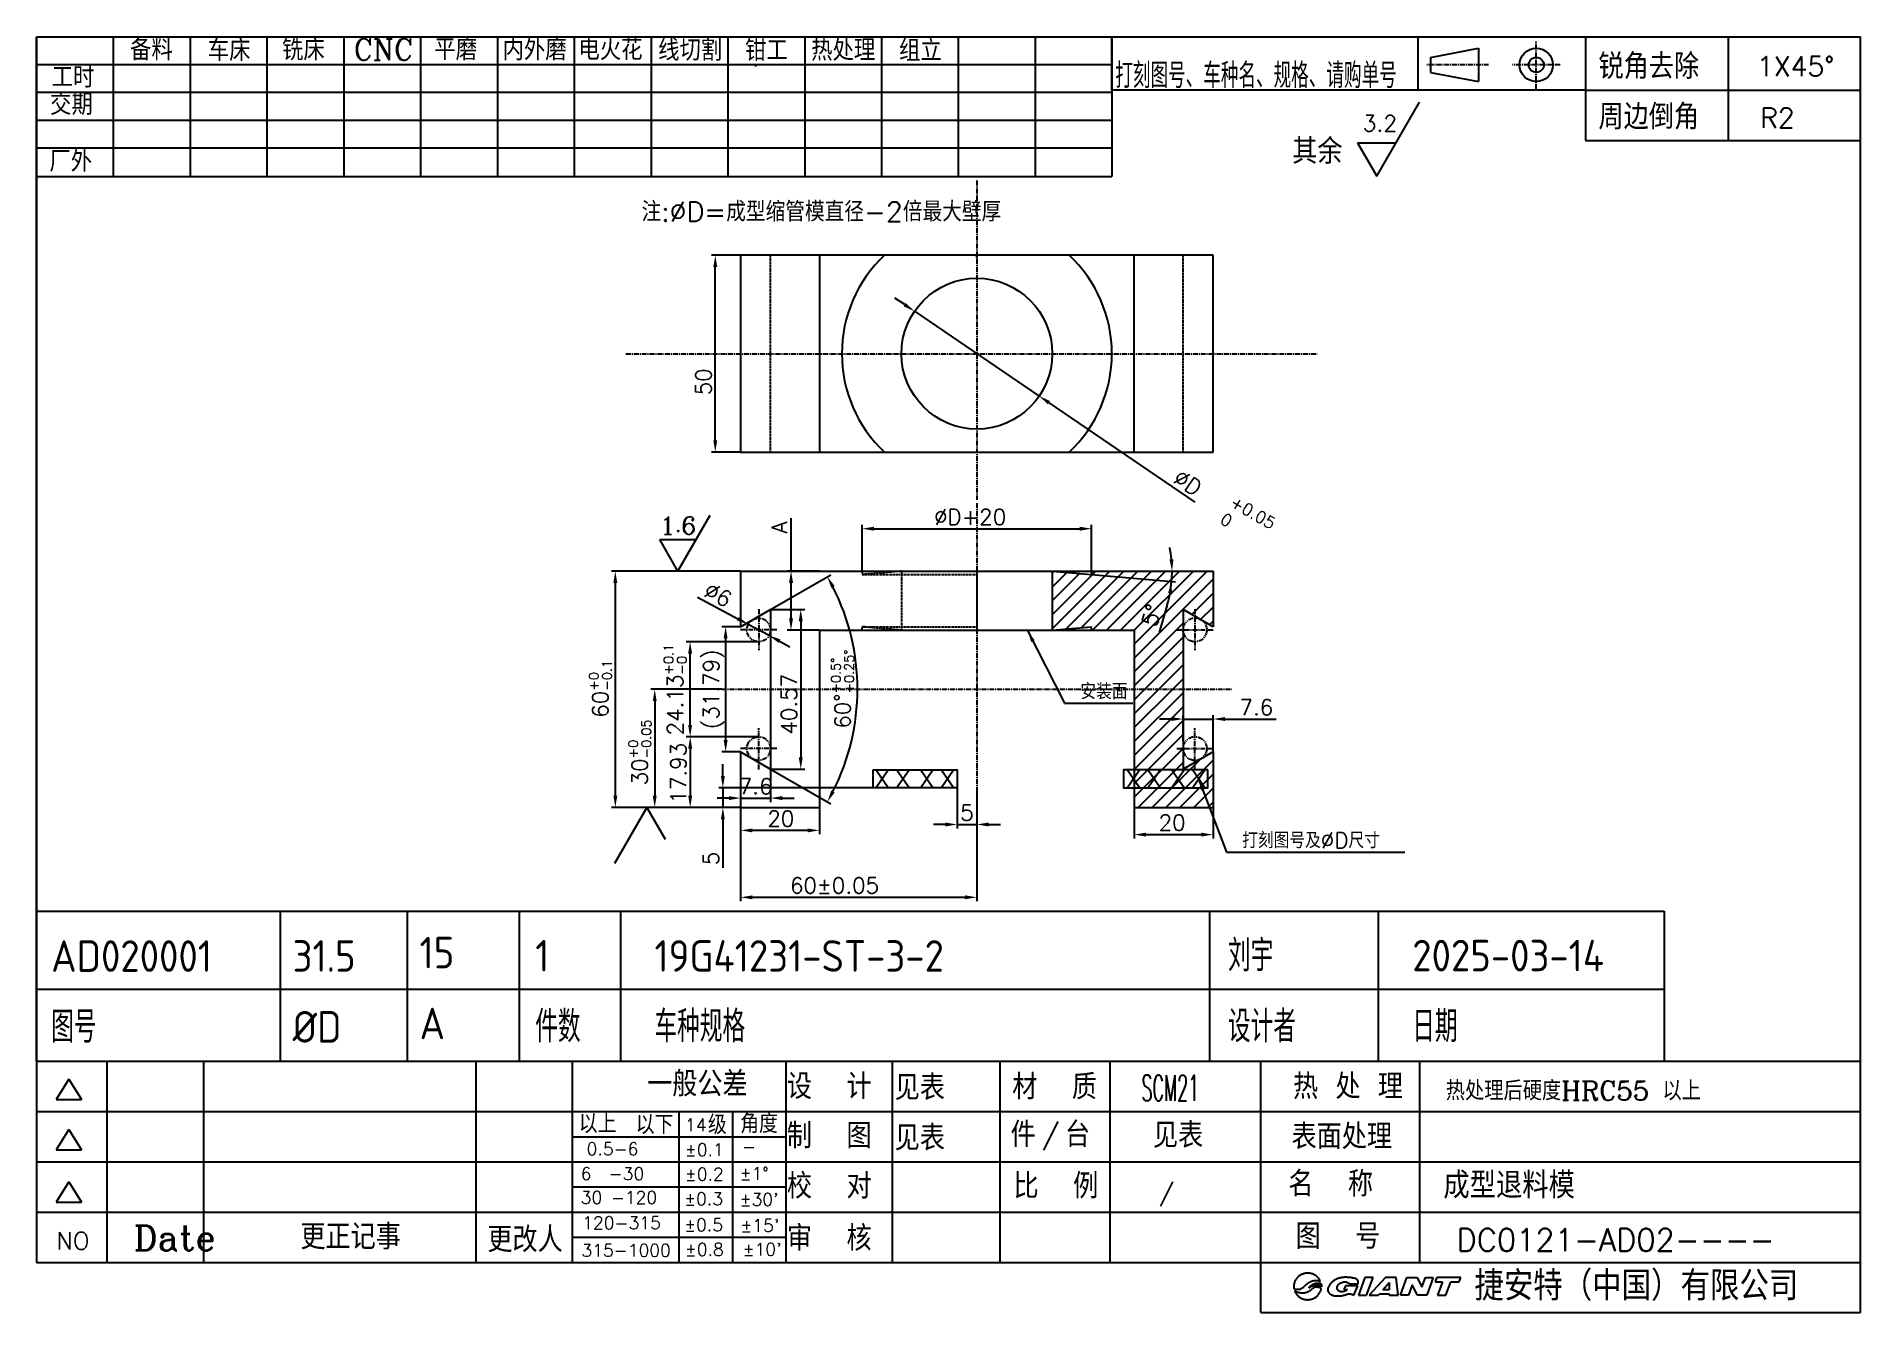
# Model space of a CAD drawing. Extents: x 4454 to 4917, y -18 to 306.
import ezdxf
from ezdxf.enums import TextEntityAlignment as Align

# ---------------------------------------------------------------- set-up
doc = ezdxf.new("R2010")
doc.units = 0
doc.header["$MEASUREMENT"] = 0
for name, pattern in [('CENTER', [2, 1.25, -0.25, 0.25, -0.25]), ('HIDDEN', [0.375, 0.25, -0.125]), ('PHANTOM', [2.5, 1.25, -0.25, 0.25, -0.25, 0.25, -0.25])]:
    doc.linetypes.add(name, pattern=pattern)
doc.layers.get('0').update_dxf_attribs({"linetype": 'CONTINUOUS'})
doc.layers.get('DEFPOINTS').update_dxf_attribs({"linetype": 'CONTINUOUS'})
for name, color, linetype in [('CEN', 1, 'CENTER'), ('CON', 2, 'CONTINUOUS'), ('DAS', 5, 'HIDDEN'), ('DIM', 7, 'CONTINUOUS'), ('F', 7, 'CONTINUOUS'), ('TXT', 7, 'CONTINUOUS')]:
    doc.layers.add(name, color=color, linetype=linetype)
doc.layers.add('UTI', color=4, linetype='PHANTOM', plot=False)
doc.styles.add('ACISOTS', font='isocp.shx', dxfattribs={"height": 8, "bigfont": 'gbcbig.shx'})
doc.styles.add('H', font='complex.shx', dxfattribs={"bigfont": 'hzls.shx'})
doc.styles.add('HZ', font='complex.shx', dxfattribs={"bigfont": 'HZFS.SHX'})
doc.styles.get("Standard").update_dxf_attribs({"font": 'txt.shx', "bigfont": 'hzfs.shx'})
doc.styles.add('USER1', font='simplex', dxfattribs={"bigfont": 'dayum'})
doc.dimstyles.get("Standard").update_dxf_attribs({"dimtxt": 4, "dimasz": 3, "dimexe": 1, "dimexo": 0, "dimgap": 1, "dimtad": 1, "dimdec": 3, "dimrnd": 0.01, "dimtxsty": 'STANDARD', "dimcen": 2.5, "dimazin": 2, "dimtfac": 1, "dimtdec": 3, "dimtmove": 0, "dimatfit": 3})
pattern_1 = [(45, (2494.4503, 24.006), (-1.767767, 1.767767), [])]

msp = doc.modelspace()

# ---------------------------------------------------------------- texts
at = {"style": 'HZ'}
for p in [(4671.7247939, 35.6564899), (4671.7247939, 22.8583251)]:
    msp.add_text('见表', height=6.38473999, dxfattribs=at).set_placement(p)
msp.add_attdef('见表', (4737.3289683, 23.5176989), '1', height=6.38474, dxfattribs=at)
at = {"layer": 'DIM'}
for s, height, style, p in [('备料', 5.42936945, 'HZ', (4477.4939043, 299.6986306)), ('车床', 5.42936945, 'HZ', (4497.2393465, 299.5206906)), ('铣床', 5.42936945, 'HZ', (4516.0937717, 299.6834772)), ('CNC', 5.42936945, 'HZ', (4534.2721034, 299.75223)), ('平磨', 5.42936945, 'HZ', (4554.7720626, 299.7325047)), ('内外磨', 5.42936945, 'HZ', (4572.1130565, 299.7030085)), ('电火花', 5.42936945, 'HZ', (4591.385849, 299.75695)), ('线切割', 5.42936945, 'HZ', (4611.6327662, 299.57916)), ('钳工', 5.42936945, 'HZ', (4633.7113258, 299.5280947)), ('热处理', 5.42936945, 'HZ', (4650.508116, 299.5991353)), ('组立', 5.42936945, 'HZ', (4672.8329913, 299.4804304)), ('锐角去除', 6.38473999, 'HZ', (4850.5141731, 294.9789001)), ('工时', 5.42936945, 'HZ', (4457.5729779, 292.7243591)), ('交期', 5.42936945, 'HZ', (4457.1588932, 285.8218502)), ('周边倒角', 6.38473999, 'HZ', (4850.5141731, 282.1668149)), ('厂外', 5.42936945, 'HZ', (4456.9892254, 271.3897181)), ('图号', 8, 'ACISOTS', (4457.4467441, 50.217549)), ('%%CD', 8, 'ACISOTS', (4518.7874167, 50.2466474)), ('A', 8, 'ACISOTS', (4551.0386011, 51.1084526)), ('件数', 8, 'ACISOTS', (4580.4190643, 50.3107104)), ('车种规格', 8, 'ACISOTS', (4610.7020239, 50.3498727)), ('设计者', 8, 'ACISOTS', (4756.391354, 50.3498727)), ('日期', 8, 'ACISOTS', (4803.2025332, 50.3498727)), ('一般公差', 6.38473999, 'HZ', (4608.8269789, 36.5465965)), ('设  计', 6.38473999, 'HZ', (4644.3403588, 35.9239598)), ('材  质', 6.38473999, 'HZ', (4701.5915023, 35.8276664)), ('热 处 理', 6.38473999, 'HZ', (4772.9316106, 35.9239598)), ('热处理后硬度HRC55 以上', 4.884371888, 'HZ', (4811.7243901, 35.5936278)), ('以上', 4.78855499, 'HZ', (4591.4715293, 27.2592642)), ('角度', 4.78855499, 'HZ', (4632.4823626, 27.2592642)), ('以下', 4.78855499, 'HZ', (4605.9459419, 27.01833)), ('14', 3.19237, 'USER1', (4618.4514311, 27.7415706)), ('级', 4.788555, 'HZ', (4624.2801976, 27.01833)), ('制  图', 6.38473999, 'HZ', (4644.3403588, 23.395346)), ('件', 6.38474, 'HZ', (4701.1673833, 23.7057559)), ('/', 4.788555, 'USER1', (4709.1038495, 24.5074286)), ('台', 6.38474, 'HZ', (4714.9926311, 23.7057559)), ('表面处理', 6.38473999, 'HZ', (4772.5403046, 23.2030617)), ('0.5-6', 3.19237, 'USER1', (4593.4879613, 21.6467058)), ('%%p0.1', 3.19237, 'USER1', (4618.45143, 21.4562406)), ('-', 3.19237, 'USER1', (4632.9340527, 22.218099)), ('6  -30', 3.19237, 'USER1', (4591.9634759, 15.3613758)), ('%%p1%%d', 3.19237, 'USER1', (4632.3623702, 15.4250964)), ('%%p0.2', 3.19237, 'USER1', (4618.45143, 15.2217487)), ('校  对', 6.38473999, 'HZ', (4644.3403588, 10.6257995)), ('比  例', 6.38473999, 'HZ', (4701.9206742, 10.646361)), ('名  称', 6.38473999, 'HZ', (4771.7217875, 11.1588644)), ('成型退料模', 6.68182074, 'HZ', (4811.1092903, 10.6621307)), ('30 -120', 3.19237, 'USER1', (4591.9634759, 9.3173483)), ('%%p0.3', 3.19237, 'USER1', (4618.2608688, 8.987256)), ("%%p30'", 3.19237, 'USER1', (4632.3623702, 8.8096749)), ('更正记事', 6.38473999, 'HZ', (4520.7571459, -2.256395)), ('120-315', 3.19237, 'USER1', (4592.3445983, 2.892392)), ('%%p0.5', 3.19237, 'USER1', (4618.2608688, 2.3718346)), ("%%p15'", 3.19237, 'USER1', (4632.5529314, 2.1942527)), ('NO', 4.46931799, 'USER1', (4458.7620878, -2.3282485)), ('Date', 6.38473999, 'HZ', (4478.4413827, -2.5536354)), ('更改人', 6.38473999, 'HZ', (4568.2436262, -2.9667214)), ('审  核', 6.38473999, 'HZ', (4644.3403588, -2.6256183)), ('图  号', 6.38473999, 'HZ', (4773.5813011, -2.1420525)), ('315-1000', 3.19237, 'USER1', (4592.1540361, -4.1039591)), ('%%p0.8', 3.19237, 'USER1', (4618.45143, -3.8626581)), ("%%p10'", 3.19237, 'USER1', (4633.1246129, -3.8497748)), ('捷安特（中国）有限公司', 7.482117179, 'HZ', (4818.9795315, -15.2431552))]:
    msp.add_text(s, height=height, dxfattribs=dict(at, style=style)).set_placement(p)
at = {"layer": 'DIM', "style": 'HZ', "width": 0.7}
msp.add_text('打刻图号、车种名、规格、请购单号', height=6.384739993, dxfattribs=at).set_placement((4727.7656884, 292.654357))
at = {"layer": 'DIM'}
for s, p in [('1X45%%d', (4890.7355581, 295.6728633)), ('R2', (4891.5834099, 282.5934375))]:
    msp.add_text(s, height=4.99857934, dxfattribs=at).set_placement(p)
at = {"layer": 'DIM', "width": 0.5}
msp.add_text('SCM21', height=6.51249585, dxfattribs=at).set_placement((4734.4196426, 35.4804584))
at = {"layer": 'DIM', "attachment_point": 1}
for s, insert, char_height, width in [('3.2', (4790.5944902, 285.7535155), 4.08864761, 10.148511862), ('{\\H1.667x;注:%%cD=成型缩管模直径-2倍最大壁厚}', (4607.4214686, 263.7657926), 3, 107.958397855)]:
    msp.add_mtext(s, dxfattribs=dict(at, insert=insert, char_height=char_height, width=width))
for s, insert, char_height, width, style in [('其余', (4772.7177247, 279.7910367), 6.38473999, 15.11809331, 'HZ'), ('1.6', (4612.1125813, 183.8052567), 4.5, 9.79, 'H')]:
    msp.add_mtext(s, dxfattribs=dict(at, insert=insert, char_height=char_height, width=width, style=style))
at = {"layer": 'DIM', "insert": (4758.1329102, 189.2304221), "char_height": 3, "width": 20.09, "attachment_point": 1, "rotation": 330}
msp.add_mtext('+0.05\\P0', dxfattribs=at)
at = {"layer": 'DIM', "char_height": 4, "attachment_point": 7}
for s, insert in [('安装面', (4718.8844512, 137.4127776)), ('打刻图号及%%CD尺寸', (4759.9835085, 99.5865032))]:
    msp.add_mtext(s, dxfattribs=dict(at, insert=insert))
at = {"layer": 'DIM', "style": 'HZ'}
msp.add_attdef('/', (4738.8966971, 10.0401268), '1:1', height=4.07030991, dxfattribs=at)
at = {"layer": 'TXT', "style": 'ACISOTS'}
for s, p in [('AD020001', (4457.4467441, 68.217549)), ('31.5', (4518.7874167, 68.2466474)), ('15', (4551.0386011, 69.1084526)), ('1', (4580.4190643, 68.3107104)), ('19G41231-ST-3-2', (4610.7020239, 68.2557125)), ('刘宇', (4756.391354, 68.3498727)), ('2025-03-14', (4803.2025332, 68.3498727))]:
    msp.add_text(s, height=8, dxfattribs=at).set_placement(p)
at = {"layer": 'TXT'}
msp.add_text('DC0121-AD02----', height=5.698433869, dxfattribs=at).set_placement((4854.8871358, 0.1469238), align=Align.MIDDLE)

# ---------------------------------------------------------------- blocks, each defined once
blk = doc.blocks.new('*D24')
at = {"layer": 'DEFPOINTS', "color": 0, "transparency": 16777216}
for p in [(4634.54, 156.46), (4639.83, 153.62)]:
    blk.add_point(p, dxfattribs=at)
at = {"layer": 'DIM', "color": 0, "lineweight": -2, "transparency": 16777216}
for p, q in [((4621.62, 163.4), (4631.9, 157.88)), ((4639.83, 153.62), (4634.54, 156.46)), ((4642.47, 152.21), (4645.12, 150.79))]:
    blk.add_line(p, q, dxfattribs=at)
at = {"layer": 'DIM', "color": 0, "transparency": 16777216}
for points in [[(4632.14, 158.32), (4631.66, 157.44), (4634.54, 156.46)], [(4642.71, 152.65), (4642.24, 151.76), (4639.83, 153.62)]]:
    blk.add_solid(points, dxfattribs=at)
at = {"layer": 'DIM', "color": 0, "transparency": 16777216, "insert": (4626.86, 163.99), "char_height": 4, "attachment_point": 5, "rotation": 331.7768}
blk.add_mtext('\\A1;∅6', dxfattribs=at)
blk = doc.blocks.new('*D25')
at = {"layer": 'DEFPOINTS', "color": 0, "transparency": 16777216}
for p in [(4645.4, 169.98), (4652.6, 169.98), (4652.6, 154.98)]:
    blk.add_point(p, dxfattribs=at)
at = {"layer": 'DIM', "color": 0, "lineweight": -2, "transparency": 16777216}
for p, q in [((4645.4, 169.98), (4645.4, 183.39)), ((4652.6, 169.98), (4644.4, 169.98)), ((4645.4, 157.98), (4645.4, 166.98)), ((4652.6, 154.98), (4644.4, 154.98))]:
    blk.add_line(p, q, dxfattribs=at)
at = {"layer": 'DIM', "color": 0, "transparency": 16777216}
for points in [[(4644.9, 166.98), (4645.9, 166.98), (4645.4, 169.98)], [(4644.9, 157.98), (4645.9, 157.98), (4645.4, 154.98)]]:
    blk.add_solid(points, dxfattribs=at)
at = {"layer": 'DIM', "color": 0, "transparency": 16777216, "insert": (4642.4, 181.06), "char_height": 4, "attachment_point": 5, "rotation": 90}
blk.add_mtext('\\A1;A', dxfattribs=at)
blk = doc.blocks.new('*D26')
at = {"layer": 'DEFPOINTS', "color": 0, "transparency": 16777216}
for p in [(4632.6, 169.98), (4711.75, 169.98), (4721.75, 169.1), (4742.18, 169.09), (4752.6, 169.98)]:
    blk.add_point(p, dxfattribs=at)
at = {"layer": 'DIM', "color": 0, "lineweight": -2, "transparency": 16777216}
for p, q in [((4721.75, 169.1), (4743.07, 167.24)), ((4740.96, 161.43), (4738.9, 154.39))]:
    blk.add_line(p, q, dxfattribs=at)
for start, end in [(5.6489, 11.2977), (343.6885, 355), (355, 0), (343.7023, 349.3511)]:
    blk.add_arc((4711.75, 169.98), 30.44, start, end, dxfattribs=at)
at = {"layer": 'DIM', "color": 0, "transparency": 16777216}
for points in [[(4742.54, 173), (4741.54, 172.95), (4742.19, 169.98)], [(4741.17, 164.42), (4742.16, 164.28), (4742.07, 167.32)]]:
    blk.add_solid(points, dxfattribs=at)
at = {"layer": 'DIM', "color": 0, "transparency": 16777216, "insert": (4737.06, 158.75), "char_height": 4, "attachment_point": 5, "rotation": 73.6885}
blk.add_mtext('\\A1;5°', dxfattribs=at)
blk = doc.blocks.new('*D27')
at = {"layer": 'DEFPOINTS', "color": 0, "transparency": 16777216}
for p in [(4721.75, 180.75), (4663.45, 169.98), (4721.75, 169.98)]:
    blk.add_point(p, dxfattribs=at)
at = {"layer": 'DIM', "color": 0, "lineweight": -2, "transparency": 16777216}
for p, q in [((4663.45, 169.98), (4663.45, 181.75)), ((4666.45, 180.75), (4718.75, 180.75)), ((4721.75, 169.98), (4721.75, 181.75))]:
    blk.add_line(p, q, dxfattribs=at)
at = {"layer": 'DIM', "color": 0, "transparency": 16777216}
for points in [[(4666.45, 181.25), (4666.45, 180.25), (4663.45, 180.75)], [(4718.75, 181.25), (4718.75, 180.25), (4721.75, 180.75)]]:
    blk.add_solid(points, dxfattribs=at)
at = {"layer": 'DIM', "color": 0, "transparency": 16777216, "insert": (4690.88, 183.75), "char_height": 4, "attachment_point": 5}
blk.add_mtext('\\A1;%%cD+20', dxfattribs=at)
blk = doc.blocks.new('*D28')
at = {"layer": 'DEFPOINTS', "color": 0, "transparency": 16777216}
for p in [(4676.76, 235.96), (4708.44, 214.44)]:
    blk.add_point(p, dxfattribs=at)
at = {"layer": 'F', "color": 0, "lineweight": -2, "transparency": 16777216}
for p, q in [((4674.28, 237.65), (4671.79, 239.33)), ((4676.76, 235.96), (4708.44, 214.44)), ((4748.07, 187.53), (4710.92, 212.76))]:
    blk.add_line(p, q, dxfattribs=at)
at = {"layer": 'F', "color": 0, "transparency": 16777216}
for points in [[(4674.56, 238.06), (4673.99, 237.23), (4676.76, 235.96)], [(4711.2, 213.17), (4710.64, 212.34), (4708.44, 214.44)]]:
    blk.add_solid(points, dxfattribs=at)
at = {"layer": 'F', "color": 0, "transparency": 16777216, "insert": (4746.17, 192.45), "char_height": 4, "attachment_point": 5, "rotation": 325.8169}
blk.add_mtext('\\A1;%%cD', dxfattribs=at)
blk = doc.blocks.new('*D29')
at = {"layer": 'DEFPOINTS', "color": 0, "transparency": 16777216}
for p in [(4626.15, 250.2), (4632.6, 250.2), (4632.6, 200.2)]:
    blk.add_point(p, dxfattribs=at)
at = {"layer": 'DIM', "color": 0, "lineweight": -2, "transparency": 16777216}
for p, q in [((4632.6, 250.2), (4625.15, 250.2)), ((4626.15, 203.2), (4626.15, 247.2)), ((4632.6, 200.2), (4625.15, 200.2))]:
    blk.add_line(p, q, dxfattribs=at)
at = {"layer": 'DIM', "color": 0, "transparency": 16777216}
for points in [[(4625.65, 247.2), (4626.65, 247.2), (4626.15, 250.2)], [(4625.65, 203.2), (4626.65, 203.2), (4626.15, 200.2)]]:
    blk.add_solid(points, dxfattribs=at)
at = {"layer": 'DIM', "color": 0, "transparency": 16777216, "insert": (4623.15, 218.05), "char_height": 4, "attachment_point": 5, "rotation": 90}
blk.add_mtext('\\A1;50', dxfattribs=at)
blk = doc.blocks.new('*D30')
at = {"layer": 'DEFPOINTS', "color": 0, "transparency": 16777216}
for p in [(4752.6, 132.42), (4745, 126.92), (4752.6, 124.08)]:
    blk.add_point(p, dxfattribs=at)
at = {"layer": 'DIM', "color": 0, "lineweight": -2, "transparency": 16777216}
for p, q in [((4742, 132.42), (4739, 132.42)), ((4745, 126.92), (4745, 133.42)), ((4745, 132.42), (4752.6, 132.42)), ((4752.6, 124.08), (4752.6, 133.42)), ((4755.6, 132.42), (4768.6, 132.42))]:
    blk.add_line(p, q, dxfattribs=at)
at = {"layer": 'DIM', "color": 0, "transparency": 16777216}
for points in [[(4742, 132.92), (4742, 131.92), (4745, 132.42)], [(4755.6, 132.92), (4755.6, 131.92), (4752.6, 132.42)]]:
    blk.add_solid(points, dxfattribs=at)
at = {"layer": 'DIM', "color": 0, "transparency": 16777216, "insert": (4763.6, 135.42), "char_height": 4, "attachment_point": 5}
blk.add_mtext('\\A1;7.6', dxfattribs=at)
blk = doc.blocks.new('*D31')
at = {"layer": 'DEFPOINTS', "color": 0, "transparency": 16777216}
for p in [(4732.6, 109.98), (4752.6, 109.98), (4752.6, 103.07)]:
    blk.add_point(p, dxfattribs=at)
at = {"layer": 'DIM', "color": 0, "lineweight": -2, "transparency": 16777216}
for p, q in [((4732.6, 109.98), (4732.6, 102.07)), ((4752.6, 109.98), (4752.6, 102.07)), ((4735.6, 103.07), (4749.6, 103.07))]:
    blk.add_line(p, q, dxfattribs=at)
at = {"layer": 'DIM', "color": 0, "transparency": 16777216}
for points in [[(4735.6, 103.57), (4735.6, 102.57), (4732.6, 103.07)], [(4749.6, 103.57), (4749.6, 102.57), (4752.6, 103.07)]]:
    blk.add_solid(points, dxfattribs=at)
at = {"layer": 'DIM', "color": 0, "transparency": 16777216, "insert": (4742.2, 106.07), "char_height": 4, "attachment_point": 5}
blk.add_mtext('\\A1;20', dxfattribs=at)
blk = doc.blocks.new('*D32')
at = {"layer": 'DEFPOINTS', "color": 0, "transparency": 16777216}
for p in [(4640.2, 120.8), (4632.6, 119.62), (4640.2, 112.34)]:
    blk.add_point(p, dxfattribs=at)
at = {"layer": 'DIM', "color": 0, "lineweight": -2, "transparency": 16777216}
for p, q in [((4640.2, 120.8), (4640.2, 111.34)), ((4632.6, 119.62), (4632.6, 111.34)), ((4629.6, 112.34), (4626.6, 112.34)), ((4632.6, 112.34), (4640.2, 112.34)), ((4643.2, 112.34), (4646.2, 112.34))]:
    blk.add_line(p, q, dxfattribs=at)
at = {"layer": 'DIM', "color": 0, "transparency": 16777216}
for points in [[(4629.6, 112.84), (4629.6, 111.84), (4632.6, 112.34)], [(4643.2, 112.84), (4643.2, 111.84), (4640.2, 112.34)]]:
    blk.add_solid(points, dxfattribs=at)
at = {"layer": 'DIM', "color": 0, "transparency": 16777216, "insert": (4636.4, 115.34), "char_height": 4, "attachment_point": 5}
blk.add_mtext('\\A1;7.6', dxfattribs=at)
blk = doc.blocks.new('*D33')
at = {"layer": 'DEFPOINTS', "color": 0, "transparency": 16777216}
for p in [(4632.6, 109.98), (4652.6, 109.98), (4632.6, 104.14)]:
    blk.add_point(p, dxfattribs=at)
at = {"layer": 'DIM', "color": 0, "lineweight": -2, "transparency": 16777216}
for p, q in [((4632.6, 109.98), (4632.6, 103.14)), ((4652.6, 109.98), (4652.6, 103.14)), ((4649.6, 104.14), (4635.6, 104.14))]:
    blk.add_line(p, q, dxfattribs=at)
at = {"layer": 'DIM', "color": 0, "transparency": 16777216}
for points in [[(4635.6, 104.64), (4635.6, 103.64), (4632.6, 104.14)], [(4649.6, 104.64), (4649.6, 103.64), (4652.6, 104.14)]]:
    blk.add_solid(points, dxfattribs=at)
at = {"layer": 'DIM', "color": 0, "transparency": 16777216, "insert": (4642.81, 107.14), "char_height": 4, "attachment_point": 5}
blk.add_mtext('\\A1;20', dxfattribs=at)
blk = doc.blocks.new('*D34')
at = {"layer": 'DEFPOINTS', "color": 0, "transparency": 16777216}
for p in [(4687.6, 114.97), (4692.6, 114.97), (4692.6, 105.64)]:
    blk.add_point(p, dxfattribs=at)
at = {"layer": 'DIM', "color": 0, "lineweight": -2, "transparency": 16777216}
for p, q in [((4687.6, 114.97), (4687.6, 104.64)), ((4692.6, 114.97), (4692.6, 104.64)), ((4684.6, 105.64), (4681.6, 105.64)), ((4687.6, 105.64), (4692.6, 105.64)), ((4695.6, 105.64), (4698.6, 105.64))]:
    blk.add_line(p, q, dxfattribs=at)
at = {"layer": 'DIM', "color": 0, "transparency": 16777216}
for points in [[(4684.6, 106.14), (4684.6, 105.14), (4687.6, 105.64)], [(4695.6, 106.14), (4695.6, 105.14), (4692.6, 105.64)]]:
    blk.add_solid(points, dxfattribs=at)
at = {"layer": 'DIM', "color": 0, "transparency": 16777216, "insert": (4690.1, 108.64), "char_height": 4, "attachment_point": 5}
blk.add_mtext('\\A1;5', dxfattribs=at)
blk = doc.blocks.new('*D35')
at = {"layer": 'DEFPOINTS', "color": 0, "transparency": 16777216}
for p in [(4637.19, 127.91), (4619.78, 109.98), (4624.63, 109.98)]:
    blk.add_point(p, dxfattribs=at)
at = {"layer": 'DIM', "color": 0, "lineweight": -2, "transparency": 16777216}
for p, q in [((4637.19, 127.91), (4618.78, 127.91)), ((4619.78, 124.91), (4619.78, 112.98)), ((4624.63, 109.98), (4618.78, 109.98))]:
    blk.add_line(p, q, dxfattribs=at)
at = {"layer": 'DIM', "color": 0, "transparency": 16777216}
for points in [[(4619.28, 124.91), (4620.28, 124.91), (4619.78, 127.91)], [(4619.28, 112.98), (4620.28, 112.98), (4619.78, 109.98)]]:
    blk.add_solid(points, dxfattribs=at)
at = {"layer": 'DIM', "color": 0, "transparency": 16777216, "insert": (4616.78, 118.65), "char_height": 4, "attachment_point": 5, "rotation": 90}
blk.add_mtext('\\A1;17.93', dxfattribs=at)
blk = doc.blocks.new('*D36')
at = {"layer": 'DEFPOINTS', "color": 0, "transparency": 16777216}
for p in [(4627.78, 139.98), (4610.77, 109.98), (4619.75, 109.98)]:
    blk.add_point(p, dxfattribs=at)
at = {"layer": 'DIM', "color": 0, "lineweight": -2, "transparency": 16777216}
for p, q in [((4627.78, 139.98), (4609.77, 139.98)), ((4610.77, 136.98), (4610.77, 112.98)), ((4619.75, 109.98), (4609.77, 109.98))]:
    blk.add_line(p, q, dxfattribs=at)
at = {"layer": 'DIM', "color": 0, "transparency": 16777216}
for points in [[(4610.27, 136.98), (4611.27, 136.98), (4610.77, 139.98)], [(4610.27, 112.98), (4611.27, 112.98), (4610.77, 109.98)]]:
    blk.add_solid(points, dxfattribs=at)
at = {"layer": 'DIM', "color": 0, "transparency": 16777216, "insert": (4606.97, 123.94), "char_height": 4, "attachment_point": 5, "rotation": 90}
blk.add_mtext('\\A1;30{\\H2.4;\\S+0^ -0.05;}', dxfattribs=at)
blk = doc.blocks.new('*D37')
at = {"layer": 'DEFPOINTS', "color": 0, "transparency": 16777216}
for p in [(4632.6, 109.98), (4692.6, 109.98), (4692.6, 87.14)]:
    blk.add_point(p, dxfattribs=at)
at = {"layer": 'DIM', "color": 0, "lineweight": -2, "transparency": 16777216}
for p, q in [((4632.6, 109.98), (4632.6, 86.14)), ((4692.6, 109.98), (4692.6, 86.14)), ((4635.6, 87.14), (4689.6, 87.14))]:
    blk.add_line(p, q, dxfattribs=at)
at = {"layer": 'DIM', "color": 0, "transparency": 16777216}
for points in [[(4635.6, 87.64), (4635.6, 86.64), (4632.6, 87.14)], [(4689.6, 87.64), (4689.6, 86.64), (4692.6, 87.14)]]:
    blk.add_solid(points, dxfattribs=at)
at = {"layer": 'DIM', "color": 0, "transparency": 16777216, "insert": (4656.44, 90.14), "char_height": 4, "attachment_point": 5}
blk.add_mtext('\\A1;60±0.05', dxfattribs=at)
blk = doc.blocks.new('*D38')
at = {"layer": 'DEFPOINTS', "color": 0, "transparency": 16777216}
for p in [(4666.93, 114.97), (4628.08, 109.98), (4632.6, 109.98)]:
    blk.add_point(p, dxfattribs=at)
at = {"layer": 'DIM', "color": 0, "lineweight": -2, "transparency": 16777216}
for p, q in [((4628.08, 117.97), (4628.08, 120.97)), ((4666.93, 114.97), (4627.08, 114.97)), ((4628.08, 114.97), (4628.08, 109.98)), ((4632.6, 109.98), (4627.08, 109.98)), ((4628.08, 106.98), (4628.08, 94.64))]:
    blk.add_line(p, q, dxfattribs=at)
at = {"layer": 'DIM', "color": 0, "transparency": 16777216}
for points in [[(4627.58, 117.97), (4628.58, 117.97), (4628.08, 114.97)], [(4627.58, 106.98), (4628.58, 106.98), (4628.08, 109.98)]]:
    blk.add_solid(points, dxfattribs=at)
at = {"layer": 'DIM', "color": 0, "transparency": 16777216, "insert": (4625.08, 96.98), "char_height": 4, "attachment_point": 5, "rotation": 90}
blk.add_mtext('\\A1;5', dxfattribs=at)
blk = doc.blocks.new('*D39')
at = {"layer": 'DEFPOINTS', "color": 0, "transparency": 16777216}
for p in [(4619.76, 152.04), (4637.19, 152.04), (4637.19, 127.91)]:
    blk.add_point(p, dxfattribs=at)
at = {"layer": 'DIM', "color": 0, "lineweight": -2, "transparency": 16777216}
for p, q in [((4637.19, 152.04), (4618.76, 152.04)), ((4619.76, 130.91), (4619.76, 149.04)), ((4637.19, 127.91), (4618.76, 127.91))]:
    blk.add_line(p, q, dxfattribs=at)
at = {"layer": 'DIM', "color": 0, "transparency": 16777216}
for points in [[(4619.26, 149.04), (4620.26, 149.04), (4619.76, 152.04)], [(4619.26, 130.91), (4620.26, 130.91), (4619.76, 127.91)]]:
    blk.add_solid(points, dxfattribs=at)
at = {"layer": 'DIM', "color": 0, "transparency": 16777216, "insert": (4615.96, 139.89), "char_height": 4, "attachment_point": 5, "rotation": 90}
blk.add_mtext('\\A1;24.13{\\H2.4;\\S+0.1^ -0;}', dxfattribs=at)
blk = doc.blocks.new('*D40')
at = {"layer": 'DEFPOINTS', "color": 0, "transparency": 16777216}
for p in [(4640.2, 160.26), (4632.6, 155.87), (4661.41, 130.04), (4632.6, 124.08), (4640.2, 119.69)]:
    blk.add_point(p, dxfattribs=at)
at = {"layer": 'DIM', "color": 0, "lineweight": -2, "transparency": 16777216}
for p, q in [((4640.2, 160.26), (4655.48, 169.08)), ((4640.2, 119.69), (4655.48, 110.87))]:
    blk.add_line(p, q, dxfattribs=at)
blk.add_arc((4605.07, 139.98), 57.21, 333.0046, 26.9954, dxfattribs=at)
at = {"layer": 'DIM', "color": 0, "transparency": 16777216}
for points in [[(4655.61, 165.71), (4656.49, 166.19), (4654.62, 168.58)], [(4656.49, 113.77), (4655.61, 114.24), (4654.62, 111.37)]]:
    blk.add_solid(points, dxfattribs=at)
at = {"layer": 'DIM', "color": 0, "transparency": 16777216, "insert": (4658.48, 139.98), "char_height": 4, "attachment_point": 5, "rotation": 90}
blk.add_mtext('\\A1;60°{\\H2.4;\\S+0.5°^ +0.25°;}', dxfattribs=at)
blk = doc.blocks.new('*D41')
at = {"layer": 'DEFPOINTS', "color": 0, "transparency": 16777216}
for p in [(4632.6, 155.87), (4628.78, 124.08), (4632.6, 124.08)]:
    blk.add_point(p, dxfattribs=at)
at = {"layer": 'DIM', "color": 0, "lineweight": -2, "transparency": 16777216}
for p, q in [((4632.6, 155.87), (4627.78, 155.87)), ((4628.78, 152.87), (4628.78, 127.08)), ((4632.6, 124.08), (4627.78, 124.08))]:
    blk.add_line(p, q, dxfattribs=at)
at = {"layer": 'DIM', "color": 0, "transparency": 16777216}
for points in [[(4628.28, 152.87), (4629.28, 152.87), (4628.78, 155.87)], [(4628.28, 127.08), (4629.28, 127.08), (4628.78, 124.08)]]:
    blk.add_solid(points, dxfattribs=at)
at = {"layer": 'DIM', "color": 0, "transparency": 16777216, "insert": (4625.78, 139.98), "char_height": 4, "attachment_point": 5, "rotation": 90}
blk.add_mtext('\\A1;(31.79)', dxfattribs=at)
blk = doc.blocks.new('*D42')
at = {"layer": 'DEFPOINTS', "color": 0, "transparency": 16777216}
for p in [(4632.6, 169.98), (4600.76, 109.98), (4632.6, 109.98)]:
    blk.add_point(p, dxfattribs=at)
at = {"layer": 'DIM', "color": 0, "lineweight": -2, "transparency": 16777216}
for p, q in [((4632.6, 169.98), (4599.76, 169.98)), ((4600.76, 166.98), (4600.76, 112.98)), ((4632.6, 109.98), (4599.76, 109.98))]:
    blk.add_line(p, q, dxfattribs=at)
at = {"layer": 'DIM', "color": 0, "transparency": 16777216}
for points in [[(4600.26, 166.98), (4601.26, 166.98), (4600.76, 169.98)], [(4600.26, 112.98), (4601.26, 112.98), (4600.76, 109.98)]]:
    blk.add_solid(points, dxfattribs=at)
at = {"layer": 'DIM', "color": 0, "transparency": 16777216, "insert": (4596.96, 140.09), "char_height": 4, "attachment_point": 5, "rotation": 90}
blk.add_mtext('\\A1;60{\\H2.4;\\S+0^ -0.1;}', dxfattribs=at)
blk = doc.blocks.new('*D43')
at = {"layer": 'DEFPOINTS', "color": 0, "transparency": 16777216}
for p in [(4640.2, 160.26), (4640.2, 119.69), (4647.86, 119.69)]:
    blk.add_point(p, dxfattribs=at)
at = {"layer": 'DIM', "color": 0, "lineweight": -2, "transparency": 16777216}
for p, q in [((4640.2, 160.26), (4648.86, 160.26)), ((4647.86, 157.26), (4647.86, 122.69)), ((4640.2, 119.69), (4648.86, 119.69))]:
    blk.add_line(p, q, dxfattribs=at)
at = {"layer": 'DIM', "color": 0, "transparency": 16777216}
for points in [[(4647.36, 157.26), (4648.36, 157.26), (4647.86, 160.26)], [(4647.36, 122.69), (4648.36, 122.69), (4647.86, 119.69)]]:
    blk.add_solid(points, dxfattribs=at)
at = {"layer": 'DIM', "color": 0, "transparency": 16777216, "insert": (4644.86, 136.17), "char_height": 4, "attachment_point": 5, "rotation": 90}
blk.add_mtext('\\A1;40.57', dxfattribs=at)
blk = doc.blocks.new('GIANT')
for p, q in [((231.51, 30.36), (231.43, 30.28)), ((231.59, 30.43), (231.51, 30.36)), ((231.68, 30.5), (231.59, 30.43)), ((231.77, 30.56), (231.68, 30.5)), ((231.87, 30.62), (231.77, 30.56)), ((231.97, 30.68), (231.87, 30.62)), ((232.07, 30.73), (231.97, 30.68)), ((232.17, 30.77), (232.07, 30.73)), ((232.27, 30.81), (232.17, 30.77)), ((232.38, 30.85), (232.27, 30.81)), ((232.49, 30.88), (232.38, 30.85)), ((232.6, 30.91), (232.49, 30.88)), ((232.72, 30.93), (232.6, 30.91)), ((232.83, 30.94), (232.72, 30.93)), ((232.95, 30.95), (232.83, 30.94)), ((233.07, 30.96), (232.95, 30.95)), ((233.18, 30.95), (233.07, 30.96)), ((233.3, 30.95), (233.18, 30.95)), ((233.42, 30.93), (233.3, 30.95)), ((233.53, 30.91), (233.42, 30.93)), ((233.65, 30.89), (233.53, 30.91)), ((233.76, 30.86), (233.65, 30.89)), ((233.87, 30.82), (233.76, 30.86)), ((233.98, 30.78), (233.87, 30.82)), ((234.09, 30.74), (233.98, 30.78)), ((234.19, 30.68), (234.09, 30.74)), ((234.29, 30.63), (234.19, 30.68)), ((234.39, 30.57), (234.29, 30.63)), ((234.49, 30.5), (234.39, 30.57)), ((234.58, 30.43), (234.49, 30.5)), ((234.67, 30.35), (234.58, 30.43)), ((234.75, 30.27), (234.67, 30.35)), ((230.79, 28.9), (230.78, 28.78)), ((230.78, 28.78), (230.78, 28.67)), ((230.78, 28.67), (230.79, 28.56)), ((230.8, 29.01), (230.79, 28.9)), ((230.79, 28.56), (230.8, 28.45)), ((230.82, 29.12), (230.8, 29.01)), ((230.8, 28.45), (230.82, 28.34)), ((230.84, 29.23), (230.82, 29.12)), ((230.82, 28.34), (230.9, 28.32)), ((230.87, 29.33), (230.84, 29.23)), ((230.9, 29.44), (230.87, 29.33)), ((230.94, 29.55), (230.9, 29.44)), ((230.9, 28.32), (230.98, 28.31)), ((231.01, 27.94), (230.93, 27.97)), ((230.93, 27.97), (230.97, 27.88)), ((230.98, 29.65), (230.94, 29.55)), ((230.97, 27.88), (231.01, 27.79)), ((231.03, 29.75), (230.98, 29.65)), ((230.98, 28.31), (231.07, 28.3)), ((231.08, 27.91), (231.01, 27.94)), ((231.01, 27.79), (231.06, 27.7)), ((231.09, 29.84), (231.03, 29.75)), ((231.06, 27.7), (231.11, 27.61)), ((231.07, 28.3), (231.15, 28.29)), ((231.15, 27.88), (231.08, 27.91)), ((231.15, 29.94), (231.09, 29.84)), ((231.11, 27.61), (231.17, 27.53)), ((231.21, 30.03), (231.15, 29.94)), ((231.15, 28.29), (231.23, 28.28)), ((231.23, 27.85), (231.15, 27.88)), ((231.17, 27.53), (231.23, 27.45)), ((231.28, 30.12), (231.21, 30.03)), ((231.23, 28.28), (231.31, 28.28)), ((231.3, 27.81), (231.23, 27.85)), ((231.23, 27.45), (231.29, 27.37)), ((231.35, 30.2), (231.28, 30.12)), ((231.29, 27.37), (231.36, 27.29)), ((231.38, 27.79), (231.3, 27.81)), ((231.31, 28.28), (231.39, 28.28)), ((231.43, 30.28), (231.35, 30.2)), ((231.46, 27.76), (231.38, 27.79)), ((231.39, 28.28), (231.48, 28.28)), ((231.53, 27.73), (231.46, 27.76)), ((231.48, 28.28), (231.56, 28.28)), ((231.61, 27.71), (231.53, 27.73)), ((231.56, 28.28), (231.64, 28.29)), ((231.69, 27.69), (231.61, 27.71)), ((231.64, 28.29), (231.72, 28.31)), ((231.77, 27.67), (231.69, 27.69)), ((231.72, 28.31), (231.8, 28.32)), ((231.85, 27.66), (231.77, 27.67)), ((231.8, 28.32), (231.88, 28.35)), ((231.93, 27.65), (231.85, 27.66)), ((231.88, 28.35), (231.96, 28.37)), ((232.01, 27.64), (231.93, 27.65)), ((231.96, 28.37), (232.03, 28.41)), ((232.09, 27.63), (232.01, 27.64)), ((232.03, 28.41), (232.11, 28.44)), ((232.18, 27.63), (232.09, 27.63)), ((232.11, 28.44), (232.18, 28.49)), ((232.18, 28.49), (232.25, 28.53)), ((232.26, 27.62), (232.18, 27.63)), ((232.25, 28.53), (232.31, 28.58)), ((232.34, 27.62), (232.26, 27.62)), ((232.31, 28.58), (232.37, 28.63)), ((232.42, 27.63), (232.34, 27.62)), ((232.37, 28.63), (232.44, 28.69)), ((232.5, 27.64), (232.42, 27.63)), ((232.44, 28.69), (232.5, 28.74)), ((232.5, 28.74), (232.56, 28.8)), ((232.58, 27.64), (232.5, 27.64)), ((232.56, 28.8), (232.62, 28.86)), ((232.66, 27.66), (232.58, 27.64)), ((232.62, 28.86), (232.68, 28.91)), ((232.74, 27.67), (232.66, 27.66)), ((232.68, 28.91), (232.74, 28.97)), ((232.74, 28.97), (232.8, 29.03)), ((232.82, 27.69), (232.74, 27.67)), ((232.8, 29.03), (232.86, 29.08)), ((232.9, 27.72), (232.82, 27.69)), ((232.86, 29.08), (232.92, 29.13)), ((232.98, 27.74), (232.9, 27.72)), ((232.92, 29.13), (232.98, 29.19)), ((232.98, 29.19), (233.05, 29.24)), ((233.05, 27.77), (232.98, 27.74)), ((233.05, 29.24), (233.11, 29.29)), ((233.13, 27.8), (233.05, 27.77)), ((233.11, 29.29), (233.18, 29.33)), ((233.2, 27.84), (233.13, 27.8)), ((233.18, 29.33), (233.25, 29.38)), ((233.27, 27.88), (233.2, 27.84)), ((233.25, 29.38), (233.32, 29.42)), ((233.34, 27.92), (233.27, 27.88)), ((233.28, 28.48), (233.35, 28.58)), ((233.38, 28.54), (233.28, 28.48)), ((233.32, 29.42), (233.39, 29.46)), ((233.41, 27.97), (233.34, 27.92)), ((233.35, 28.58), (233.43, 28.68)), ((233.48, 28.6), (233.38, 28.54)), ((233.39, 29.46), (233.46, 29.5)), ((233.47, 28.01), (233.41, 27.97)), ((233.43, 28.68), (233.51, 28.77)), ((233.46, 29.5), (233.54, 29.54)), ((233.54, 28.06), (233.47, 28.01)), ((233.59, 28.66), (233.48, 28.6)), ((233.51, 28.77), (233.61, 28.86)), ((233.54, 29.54), (233.61, 29.57)), ((233.6, 28.12), (233.54, 28.06)), ((233.69, 28.72), (233.59, 28.66)), ((233.66, 28.17), (233.6, 28.12)), ((233.61, 29.57), (233.69, 29.6)), ((233.61, 28.86), (233.7, 28.93)), ((233.72, 28.22), (233.66, 28.17)), ((233.69, 29.6), (233.77, 29.63)), ((233.8, 28.77), (233.69, 28.72)), ((233.7, 28.93), (233.8, 29.01)), ((233.78, 28.28), (233.72, 28.22)), ((233.77, 29.63), (233.84, 29.66)), ((233.85, 28.33), (233.78, 28.28)), ((233.8, 29.01), (233.91, 29.07)), ((233.91, 28.82), (233.8, 28.77)), ((233.84, 29.66), (233.92, 29.68)), ((233.91, 28.38), (233.85, 28.33)), ((233.91, 29.07), (234.02, 29.13)), ((234.02, 28.86), (233.91, 28.82)), ((233.97, 28.43), (233.91, 28.38)), ((233.92, 29.68), (234, 29.7)), ((234.04, 28.48), (233.97, 28.43)), ((234, 29.7), (234.08, 29.72)), ((234.02, 29.13), (234.13, 29.18)), ((234.13, 28.9), (234.02, 28.86)), ((234.11, 28.52), (234.04, 28.48)), ((234.08, 29.72), (234.16, 29.73)), ((234.18, 28.56), (234.11, 28.52)), ((234.13, 29.18), (234.25, 29.22)), ((234.25, 28.92), (234.13, 28.9)), ((234.16, 29.73), (234.25, 29.74)), ((234.26, 28.58), (234.18, 28.56)), ((234.25, 29.74), (234.33, 29.75)), ((234.25, 29.22), (234.37, 29.25)), ((234.37, 28.94), (234.25, 28.92)), ((234.34, 28.61), (234.26, 28.58)), ((234.33, 29.75), (234.41, 29.75)), ((234.42, 28.62), (234.34, 28.61)), ((234.37, 29.25), (234.49, 29.28)), ((234.49, 28.95), (234.37, 28.94)), ((234.41, 29.75), (234.49, 29.75)), ((234.5, 28.62), (234.42, 28.62)), ((234.49, 29.75), (234.58, 29.75)), ((234.49, 29.28), (234.62, 29.3)), ((234.61, 28.94), (234.49, 28.95)), ((234.58, 28.62), (234.5, 28.62)), ((234.58, 29.75), (234.66, 29.74)), ((234.66, 28.62), (234.58, 28.62)), ((234.72, 28.93), (234.61, 28.94)), ((234.62, 29.3), (234.74, 29.31)), ((234.66, 29.74), (234.74, 29.73)), ((234.74, 28.61), (234.66, 28.62)), ((234.84, 28.91), (234.72, 28.93)), ((234.74, 29.73), (234.82, 29.72)), ((234.74, 29.31), (234.86, 29.31)), ((234.82, 28.59), (234.74, 28.61)), ((234.83, 30.18), (234.75, 30.27)), ((234.78, 27.26), (234.85, 27.33)), ((234.82, 29.72), (234.9, 29.7)), ((234.9, 28.57), (234.82, 28.59)), ((234.91, 30.1), (234.83, 30.18)), ((234.96, 28.88), (234.84, 28.91)), ((234.85, 27.33), (234.91, 27.41)), ((234.86, 29.31), (234.99, 29.3)), ((234.9, 29.7), (234.98, 29.68)), ((234.98, 28.55), (234.9, 28.57)), ((234.98, 30), (234.91, 30.1)), ((234.91, 27.41), (234.97, 27.49)), ((235.07, 28.84), (234.96, 28.88)), ((234.97, 27.49), (235.03, 27.57)), ((235.05, 29.91), (234.98, 30)), ((234.98, 29.68), (235.06, 29.65)), ((235.06, 28.53), (234.98, 28.55)), ((234.99, 29.3), (235.11, 29.28)), ((235.03, 27.57), (235.08, 27.66)), ((235.11, 29.81), (235.05, 29.91)), ((235.06, 29.65), (235.13, 29.63)), ((235.13, 28.5), (235.06, 28.53)), ((235.18, 28.8), (235.07, 28.84)), ((235.08, 27.66), (235.13, 27.74)), ((235.16, 29.7), (235.11, 29.81)), ((235.11, 29.28), (235.23, 29.24)), ((235.13, 29.63), (235.21, 29.6)), ((235.21, 28.47), (235.13, 28.5)), ((235.13, 27.74), (235.18, 27.83)), ((235.21, 29.6), (235.16, 29.7)), ((235.29, 28.74), (235.18, 28.8)), ((235.18, 27.83), (235.22, 27.93)), ((235.28, 28.44), (235.21, 28.47)), ((235.22, 27.93), (235.26, 28.02)), ((235.23, 29.24), (235.34, 29.19)), ((235.26, 28.02), (235.29, 28.12)), ((235.36, 28.41), (235.28, 28.44)), ((235.39, 28.67), (235.29, 28.74)), ((235.29, 28.12), (235.32, 28.21)), ((235.32, 28.21), (235.34, 28.31)), ((235.34, 29.19), (235.36, 29.09)), ((235.34, 28.31), (235.36, 28.41)), ((235.36, 29.09), (235.37, 28.98)), ((235.37, 28.98), (235.38, 28.88)), ((235.38, 28.88), (235.39, 28.78)), ((235.39, 28.78), (235.39, 28.67)), ((236.46, 28.45), (236.44, 28.33)), ((236.44, 28.33), (236.44, 28.22)), ((236.44, 28.22), (236.44, 28.1)), ((236.44, 28.1), (236.46, 27.98)), ((236.5, 28.56), (236.46, 28.45)), ((236.46, 27.98), (236.5, 27.87)), ((236.54, 28.67), (236.5, 28.56)), ((236.5, 27.87), (236.56, 27.77)), ((236.59, 28.78), (236.54, 28.67)), ((236.56, 27.77), (236.62, 27.67)), ((236.64, 28.88), (236.59, 28.78)), ((236.62, 27.67), (236.7, 27.58)), ((236.7, 28.98), (236.64, 28.88)), ((236.77, 29.08), (236.7, 28.98)), ((236.7, 27.58), (236.79, 27.51)), ((236.85, 29.17), (236.77, 29.08)), ((236.79, 27.51), (236.89, 27.44)), ((236.92, 29.26), (236.85, 29.17)), ((236.89, 27.44), (236.99, 27.38)), ((237, 29.34), (236.92, 29.26)), ((236.99, 27.38), (237.09, 27.33)), ((237.09, 29.42), (237, 29.34)), ((237.18, 29.5), (237.09, 29.42)), ((237.09, 27.33), (237.2, 27.29)), ((237.27, 29.58), (237.18, 29.5)), ((237.36, 29.65), (237.27, 29.58)), ((237.46, 29.71), (237.36, 29.65)), ((237.56, 29.78), (237.46, 29.71)), ((237.66, 29.84), (237.56, 29.78)), ((237.76, 29.89), (237.66, 29.84)), ((237.87, 29.95), (237.76, 29.89)), ((237.97, 30), (237.87, 29.95)), ((238.08, 30.04), (237.97, 30)), ((237.99, 28.53), (238, 28.65)), ((238, 28.41), (237.99, 28.53)), ((238, 28.65), (238.04, 28.77)), ((238.03, 28.29), (238, 28.41)), ((238.08, 28.17), (238.03, 28.29)), ((238.04, 28.77), (238.09, 28.89)), ((238.19, 30.08), (238.08, 30.04)), ((238.16, 28.07), (238.08, 28.17)), ((238.09, 28.89), (238.15, 28.99)), ((238.15, 28.99), (238.23, 29.09)), ((238.25, 27.99), (238.16, 28.07)), ((238.3, 30.12), (238.19, 30.08)), ((238.23, 29.09), (238.32, 29.17)), ((238.35, 27.92), (238.25, 27.99)), ((238.42, 30.15), (238.3, 30.12)), ((238.32, 29.17), (238.42, 29.25)), ((238.47, 27.88), (238.35, 27.92)), ((238.53, 30.18), (238.42, 30.15)), ((238.42, 29.25), (238.52, 29.32)), ((238.59, 27.85), (238.47, 27.88)), ((238.52, 29.32), (238.64, 29.37)), ((238.65, 30.2), (238.53, 30.18)), ((238.71, 27.83), (238.59, 27.85)), ((238.64, 29.37), (238.75, 29.42)), ((238.76, 30.22), (238.65, 30.2)), ((238.84, 27.84), (238.71, 27.83)), ((238.75, 29.42), (238.87, 29.46)), ((238.88, 30.24), (238.76, 30.22)), ((238.96, 27.86), (238.84, 27.84)), ((238.87, 29.46), (238.99, 29.48)), ((238.99, 30.25), (238.88, 30.24)), ((239.08, 27.89), (238.96, 27.86)), ((239.11, 30.26), (238.99, 30.25)), ((238.99, 29.48), (239.11, 29.5)), ((239.06, 27.28), (239.17, 27.31)), ((239.2, 27.93), (239.08, 27.89)), ((239.23, 30.27), (239.11, 30.26)), ((239.11, 29.5), (239.24, 29.51)), ((239.4, 28.87), (239.12, 28.24)), ((239.12, 28.24), (239.73, 28.24)), ((239.17, 27.31), (239.29, 27.34)), ((239.31, 27.97), (239.2, 27.93)), ((239.35, 30.27), (239.23, 30.27)), ((239.24, 29.51), (239.36, 29.51)), ((239.29, 27.34), (239.4, 27.37)), ((239.42, 28.03), (239.31, 27.97)), ((239.46, 30.27), (239.35, 30.27)), ((239.36, 29.51), (239.49, 29.49)), ((241.41, 28.87), (239.4, 28.87)), ((239.4, 27.37), (239.51, 27.4)), ((239.53, 28.1), (239.42, 28.03)), ((239.58, 30.27), (239.46, 30.27)), ((239.49, 29.49), (239.61, 29.46)), ((239.51, 27.4), (239.63, 27.44)), ((239.63, 28.17), (239.53, 28.1)), ((239.7, 30.26), (239.58, 30.27)), ((239.61, 29.46), (239.72, 29.42)), ((239.73, 28.24), (239.63, 28.17)), ((239.63, 27.44), (239.74, 27.47)), ((239.82, 30.25), (239.7, 30.26)), ((239.72, 29.42), (239.83, 29.36)), ((239.74, 27.47), (239.85, 27.49)), ((239.93, 30.25), (239.82, 30.25)), ((239.83, 29.36), (239.92, 29.27)), ((239.85, 27.49), (239.97, 27.51)), ((239.92, 29.27), (239.97, 29.16)), ((240.05, 30.23), (239.93, 30.25)), ((239.97, 29.16), (241.47, 29.16)), ((239.97, 27.51), (240.09, 27.51)), ((240.17, 30.22), (240.05, 30.23)), ((240.09, 27.51), (240.2, 27.5)), ((240.28, 30.21), (240.17, 30.22)), ((240.2, 27.5), (240.32, 27.47)), ((240.4, 30.19), (240.28, 30.21)), ((240.32, 27.47), (240.43, 27.44)), ((240.52, 30.17), (240.4, 30.19)), ((240.43, 27.44), (240.54, 27.39)), ((240.63, 30.15), (240.52, 30.17)), ((240.54, 27.39), (240.64, 27.34)), ((240.75, 30.13), (240.63, 30.15)), ((240.64, 27.34), (240.75, 27.29)), ((240.86, 30.1), (240.75, 30.13)), ((240.75, 27.29), (241.41, 28.87)), ((240.97, 30.06), (240.86, 30.1)), ((241.08, 30.02), (240.97, 30.06)), ((241.19, 29.97), (241.08, 30.02)), ((241.28, 29.9), (241.19, 29.97)), ((241.37, 29.82), (241.28, 29.9)), ((241.44, 29.73), (241.37, 29.82)), ((241.49, 29.62), (241.44, 29.73)), ((241.47, 29.16), (241.5, 29.27)), ((241.51, 29.51), (241.49, 29.62)), ((241.5, 29.27), (241.51, 29.39)), ((241.51, 29.39), (241.51, 29.51)), ((242.59, 30.21), (241.52, 27.29)), ((243.97, 30.21), (242.59, 30.21)), ((242.89, 27.29), (243.97, 30.21)), ((246.06, 30.21), (243.34, 27.29)), ((244.83, 27.29), (245.04, 27.54)), ((245.04, 27.54), (246.64, 27.54)), ((245.61, 28.21), (246.64, 29.42)), ((246.64, 28.21), (245.61, 28.21)), ((247.83, 30.21), (246.06, 30.21)), ((246.64, 29.42), (246.64, 28.21)), ((246.64, 27.54), (246.64, 27.29)), ((248.13, 27.29), (247.83, 30.21)), ((248.52, 27.29), (249.6, 30.21)), ((249.6, 30.21), (251.31, 30.21)), ((250.49, 29.01), (249.85, 27.29)), ((251.35, 27.29), (250.49, 29.01)), ((251.31, 30.21), (252.1, 28.61)), ((252.1, 28.61), (252.7, 30.21)), ((252.7, 30.21), (253.99, 30.21)), ((253.99, 30.21), (252.92, 27.29)), ((254.56, 30.21), (254.3, 29.5)), ((254.3, 29.5), (255.52, 29.5)), ((258.57, 30.21), (254.56, 30.21)), ((255.52, 29.5), (254.71, 27.29)), ((256.09, 27.29), (256.91, 29.5)), ((256.91, 29.5), (258.31, 29.5)), ((258.31, 29.5), (258.57, 30.21)), ((231.36, 27.29), (231.43, 27.22)), ((231.43, 27.22), (231.5, 27.15)), ((231.5, 27.15), (231.57, 27.09)), ((231.57, 27.09), (231.65, 27.02)), ((231.65, 27.02), (231.73, 26.96)), ((231.73, 26.96), (231.82, 26.91)), ((231.82, 26.91), (231.9, 26.86)), ((231.9, 26.86), (231.99, 26.81)), ((231.99, 26.81), (232.08, 26.76)), ((232.08, 26.76), (232.18, 26.72)), ((232.18, 26.72), (232.27, 26.69)), ((232.27, 26.69), (232.37, 26.65)), ((232.37, 26.65), (232.46, 26.63)), ((232.46, 26.63), (232.56, 26.6)), ((232.56, 26.6), (232.66, 26.58)), ((232.66, 26.58), (232.76, 26.57)), ((232.76, 26.57), (232.86, 26.55)), ((232.86, 26.55), (232.96, 26.55)), ((232.96, 26.55), (233.06, 26.54)), ((233.06, 26.54), (233.16, 26.54)), ((233.16, 26.54), (233.26, 26.55)), ((233.26, 26.55), (233.36, 26.56)), ((233.36, 26.56), (233.46, 26.57)), ((233.46, 26.57), (233.56, 26.59)), ((233.56, 26.59), (233.66, 26.61)), ((233.66, 26.61), (233.76, 26.64)), ((233.76, 26.64), (233.85, 26.67)), ((233.85, 26.67), (233.95, 26.7)), ((233.95, 26.7), (234.04, 26.74)), ((234.04, 26.74), (234.13, 26.78)), ((234.13, 26.78), (234.22, 26.83)), ((234.22, 26.83), (234.31, 26.88)), ((234.31, 26.88), (234.39, 26.93)), ((234.39, 26.93), (234.48, 26.99)), ((234.48, 26.99), (234.56, 27.05)), ((234.56, 27.05), (234.63, 27.12)), ((234.63, 27.12), (234.71, 27.19)), ((234.71, 27.19), (234.78, 27.26)), ((237.2, 27.29), (237.32, 27.25)), ((237.32, 27.25), (237.43, 27.22)), ((237.43, 27.22), (237.54, 27.2)), ((237.54, 27.2), (237.66, 27.18)), ((237.66, 27.18), (237.78, 27.17)), ((237.78, 27.17), (237.89, 27.16)), ((237.89, 27.16), (238.01, 27.16)), ((238.01, 27.16), (238.13, 27.16)), ((238.13, 27.16), (238.25, 27.16)), ((238.25, 27.16), (238.36, 27.17)), ((238.36, 27.17), (238.48, 27.18)), ((238.48, 27.18), (238.6, 27.2)), ((238.6, 27.2), (238.71, 27.21)), ((238.71, 27.21), (238.83, 27.23)), ((238.83, 27.23), (238.94, 27.26)), ((238.94, 27.26), (239.06, 27.28)), ((241.52, 27.29), (242.89, 27.29)), ((243.34, 27.29), (244.83, 27.29)), ((246.64, 27.29), (248.13, 27.29)), ((249.85, 27.29), (248.52, 27.29)), ((252.92, 27.29), (251.35, 27.29)), ((254.71, 27.29), (256.09, 27.29))]:
    blk.add_line(p, q)

# ---------------------------------------------------------------- dimensions: what is measured, and where the dimension line sits
at = {"layer": 'DIM'}
for base, p1, p2, picture, middle in [((4626.1470352, 250.2020223), (4632.5985295, 200.2020223), (4632.5985295, 250.2020223), '*D29', (4626.1470352, 218.0478423)), ((4647.864867, 119.6933625), (4640.1985295, 160.2590866), (4640.1985295, 119.6933625), '*D43', (4647.864867, 136.1686176)), ((4619.7767556, 109.9762246), (4637.186923, 127.909618), (4624.6298257, 109.9762246), '*D35', (4619.7767556, 118.6479905)), ((4628.0812911, 109.9762246), (4666.9337408, 114.9735508), (4632.5985295, 109.9762246), '*D38', (4628.0812911, 96.9762246))]:
    dim = msp.add_linear_dim(base=base, p1=p1, p2=p2, angle=90, dimstyle='STANDARD', dxfattribs=at)
    dim.commit()
    dim.dimension.update_dxf_attribs({"geometry": picture, "text_midpoint": middle, "dimtype": 160})
dim = msp.add_linear_dim(base=(4721.7485295, 180.7531706), p1=(4663.4485295, 169.9762246), p2=(4721.7485295, 169.9762246), text='%%cD+20', dimstyle='STANDARD', dxfattribs=at)
dim.commit()
dim.dimension.update_dxf_attribs({"geometry": '*D27', "text_midpoint": (4690.8819288, 180.7531706), "dimtype": 160})
dim = msp.add_linear_dim(base=(4645.4022041, 169.9762246), p1=(4652.5985295, 154.9762246), p2=(4652.5985295, 169.9762246), angle=90, text='A', dimstyle='STANDARD', dxfattribs=at)
dim.commit()
dim.dimension.update_dxf_attribs({"geometry": '*D25', "text_midpoint": (4645.4022041, 181.061625), "dimtype": 160})
dim = msp.add_angular_dim_2l(base=(4742.1766855, 169.0908557), line1=((4632.5985295, 169.9762246), (4752.5985295, 169.9762246)), line2=((4711.7485295, 169.9762246), (4721.7485295, 169.1013379)), dimstyle='STANDARD', dxfattribs=at)
dim.commit()
dim.dimension.update_dxf_attribs({"geometry": '*D26', "text_midpoint": (4737.0552163, 158.7500765)})
for base, p1, p2, override, picture, middle in [((4600.7637614, 109.9762246), (4632.5985295, 169.9762246), (4632.5985295, 109.9762246), {"dimgap": 1, "dimtol": 1, "dimlim": 0, "dimtm": 0.1, "dimtfac": 0.6}, '*D42', (4600.7637614, 140.093501)), ((4619.7623939, 152.0428311), (4637.186923, 127.909618), (4637.186923, 152.0428311), {"dimgap": 1, "dimtol": 1, "dimlim": 0, "dimtp": 0.1, "dimtm": 1e-09, "dimtfac": 0.6}, '*D39', (4619.7623939, 139.8900541)), ((4628.7832527, 124.0812246), (4632.5985295, 155.8712246), (4632.5985295, 124.0812246), {"dimpost": '(<>)'}, '*D41', (4628.7832527, 139.9762246)), ((4610.7702585, 109.9762246), (4627.7846643, 139.9762246), (4619.7461885, 109.9762246), {"dimgap": 1, "dimtol": 1, "dimlim": 0, "dimtm": 0.05, "dimtfac": 0.6}, '*D36', (4610.7702585, 123.9431787))]:
    dim = msp.add_linear_dim(base=base, p1=p1, p2=p2, angle=90, dimstyle='STANDARD', override=override, dxfattribs=at)
    dim.commit()
    dim.dimension.update_dxf_attribs({"geometry": picture, "text_midpoint": middle, "dimtype": 160})
dim = msp.add_diameter_dim_2p(p1=(4639.8302584, 153.6241071), p2=(4634.5435876, 156.4615551), dimstyle='STANDARD', dxfattribs=at)
dim.commit()
dim.dimension.update_dxf_attribs({"geometry": '*D24', "text_midpoint": (4626.8574895, 163.9916065)})
dim = msp.add_angular_dim_2l(base=(4661.4133175, 130.0409511), line1=((4632.5985295, 124.0812246), (4640.1985295, 119.6933625)), line2=((4632.5985295, 155.8712246), (4640.1985295, 160.2590866)), dimstyle='STANDARD', override={"dimgap": 1, "dimtol": 1, "dimlim": 0, "dimtp": 0.5, "dimtm": -0.25, "dimtfac": 0.6}, dxfattribs=at)
dim.commit()
dim.dimension.update_dxf_attribs({"geometry": '*D40', "text_midpoint": (4658.4825413, 139.9762246)})
for base, p1, p2, picture, middle in [((4752.5985295, 132.4153888), (4744.9985295, 126.9171019), (4752.5985295, 124.0812246), '*D30', (4763.5985295, 132.4153888)), ((4692.5985295, 105.6366384), (4687.5971438, 114.9735508), (4692.5985295, 114.9735508), '*D34', (4690.0978367, 105.6366384)), ((4632.5985295, 104.1352847), (4652.5985295, 109.9762246), (4632.5985295, 109.9762246), '*D33', (4642.8069323, 104.1352847)), ((4752.5985295, 103.0707621), (4732.5985295, 109.9762246), (4752.5985295, 109.9762246), '*D31', (4742.2026987, 103.0707621))]:
    dim = msp.add_linear_dim(base=base, p1=p1, p2=p2, dimstyle='STANDARD', dxfattribs=at)
    dim.commit()
    dim.dimension.update_dxf_attribs({"geometry": picture, "text_midpoint": middle, "dimtype": 160})
for base, p1, p2, override, picture, middle in [((4640.1985295, 112.3440226), (4632.5985295, 119.6202999), (4640.1985295, 120.8048116), {"dimdec": 6}, '*D32', (4636.3985295, 112.3440226)), ((4692.5985295, 87.1439692), (4632.5985295, 109.9762246), (4692.5985295, 109.9762246), {"dimgap": 1, "dimtol": 1, "dimlim": 0, "dimtp": 0.05, "dimtm": 0.05}, '*D37', (4656.4395051, 87.1439692))]:
    dim = msp.add_linear_dim(base=base, p1=p1, p2=p2, dimstyle='STANDARD', override=override, dxfattribs=at)
    dim.commit()
    dim.dimension.update_dxf_attribs({"geometry": picture, "text_midpoint": middle, "dimtype": 160})
at = {"layer": 'F'}
dim = msp.add_diameter_dim_2p(p1=(4676.7567715, 235.9612603), p2=(4708.4402875, 214.4427843), text='%%cD', dimstyle='STANDARD', override={"dimgap": 1, "dimtol": 1, "dimlim": 0, "dimtp": 0.05, "dimtm": 1e-09, "dimtfac": 0.6}, dxfattribs=at)
dim.commit()
dim.dimension.update_dxf_attribs({"geometry": '*D28', "text_midpoint": (4744.4825634, 189.9639718), "dimtype": 163})

# ---------------------------------------------------------------- hatches: boundary and pattern name
at = {"layer": 'DIM'}
h = msp.add_hatch(dxfattribs=at)
h.set_pattern_fill('ANSI31', color=256, scale=20, style=0)
h.set_pattern_definition(pattern_1)
h.paths.add_polyline_path([(4732.5985295, 154.9762246), (4732.5985295, 139.9762246), (4744.9985295, 139.9762246), (4744.9985295, 160.2590866), (4752.5985295, 155.8712246), (4752.5985295, 169.9762246), (4721.7485295, 169.9762246), (4721.7485295, 169.1013379), (4711.7485295, 169.9762246), (4711.7485295, 154.9762246), (4721.7485295, 155.8511112), (4721.7485295, 154.9762246)])
h.paths.add_polyline_path([(4738.9046459, 154.3884191), (4740.9642805, 161.4265782), (4735.2057867, 163.1117338), (4733.1461521, 156.0735747)], flags=24)
h = msp.add_hatch(dxfattribs=at)
h.set_pattern_fill('ANSI31', color=256, scale=20, style=0)
h.set_pattern_definition(pattern_1)
h.paths.add_polyline_path([(4744.9985295, 139.9762246), (4732.5985295, 139.9762246), (4732.5985295, 119.5032916), (4751.2340168, 119.5032916), (4751.2340168, 114.9735508), (4732.5985295, 114.9735508), (4732.5985295, 109.9762246), (4752.5985295, 109.9762246), (4752.5985295, 124.0812246), (4744.9985295, 119.6933625)])
h.paths.add_polyline_path([(4732.5985295, 116.8762323), (4732.5985295, 114.9735508), (4733.9308014, 114.9735508)], flags=16)
h.paths.add_polyline_path([(4733.9308014, 119.5032916), (4732.5985295, 119.5032916), (4732.5985295, 117.6006102)], flags=17)
h.paths.add_polyline_path([(4736.0336833, 119.5032916), (4733.9308014, 119.5032916), (4732.5985295, 117.6006102), (4732.5985295, 116.8762323), (4733.9308014, 114.9735508), (4736.0336833, 114.9735508), (4737.6195626, 117.2384212)], flags=17)
h.paths.add_polyline_path([(4737.6195626, 117.2384212), (4736.0336833, 114.9735508), (4739.205442, 114.9735508)], flags=17)
h.paths.add_polyline_path([(4739.205442, 119.5032916), (4736.0336833, 119.5032916), (4737.6195626, 117.2384212)], flags=17)
h.paths.add_polyline_path([(4743.6672119, 117.2384212), (4742.0813326, 119.5032916), (4739.205442, 119.5032916), (4737.6195626, 117.2384212), (4739.205442, 114.9735508), (4742.0813326, 114.9735508)], flags=17)
h.paths.add_polyline_path([(4743.6672119, 117.2384212), (4742.0813326, 114.9735508), (4745.2530912, 114.9735508)], flags=17)
h.paths.add_polyline_path([(4745.2530912, 119.5032916), (4742.0813326, 119.5032916), (4743.6672119, 117.2384212)], flags=17)
h.paths.add_polyline_path([(4748.9418525, 117.2384212), (4747.3559732, 119.5032916), (4745.2530912, 119.5032916), (4743.6672119, 117.2384212), (4745.2530912, 114.9735508), (4747.3559732, 114.9735508)], flags=17)
h.paths.add_polyline_path([(4748.9418525, 117.2384212), (4747.3559732, 114.9735508), (4750.5277318, 114.9735508)], flags=17)
h.paths.add_polyline_path([(4751.2340168, 119.5032916), (4750.5277318, 119.5032916), (4748.9418525, 117.2384212), (4750.5277318, 114.9735508), (4751.2340168, 114.9735508)], flags=16)
h.paths.add_polyline_path([(4750.5277318, 119.5032916), (4747.3559732, 119.5032916), (4748.9418525, 117.2384212)], flags=17)

# ---------------------------------------------------------------- linework, layer by layer
msp.add_line((4726.9209805, 292.1171391), (4726.9209805, 305.6847116))
at = {"layer": 'CEN'}
for p, q in [((4834.7151321, 292.4740027), (4834.7151321, 304.5920641)), ((4822.6073482, 298.5330334), (4806.9116613, 298.5330334)), ((4840.7778112, 298.5330334), (4828.6524529, 298.5330334)), ((4692.5985295, 269.1614183), (4692.5985295, 188.0999379)), ((4603.4578947, 225.2020223), (4779.0715554, 225.2020223)), ((4692.5985295, 187.2322833), (4692.5985295, 91.1525561)), ((4637.186923, 160.3283558), (4637.186923, 149.893827)), ((4748.010136, 160.3283558), (4748.010136, 149.893827)), ((4641.8069046, 155.0428311), (4632.5669414, 155.0428311)), ((4743.3901544, 155.0428311), (4752.6301177, 155.0428311)), ((4627.7846643, 139.9762246), (4757.4123947, 139.9762246)), ((4637.186923, 119.6240933), (4637.186923, 130.0586221)), ((4748.010136, 119.6240933), (4748.010136, 130.0586221)), ((4641.8069046, 124.909618), (4632.5669414, 124.909618)), ((4743.3901544, 124.909618), (4752.6301177, 124.909618))]:
    msp.add_line(p, q, dxfattribs=at)
at = {"layer": 'CON', "color": 2}
for p, q in [((4917.0769028, -5.571363), (4917.0769028, 305.6847116)), ((4453.7169172, -5.571363), (4917.0769028, -5.571363))]:
    msp.add_line(p, q, dxfattribs=at)
at = {"layer": 'CON'}
for p, q in [((4692.5985295, 249.5020223), (4692.5985295, 250.2020223)), ((4692.5985295, 200.9020223), (4692.5985295, 200.2020223)), ((4453.7169172, 73.6594345), (4453.7169172, 45.5065569))]:
    msp.add_line(p, q, dxfattribs=at)
at = {"layer": 'CON', "color": 2}
for points in [[(4453.7169172, 305.6847116), (4917.0769028, 305.6847116)], [(4453.7169172, 305.6847116), (4453.7169172, -5.571363)], [(4453.7169172, 45.5065569), (4453.7169172, 305.6847116)], [(4453.7169172, 73.6594345), (4453.7169172, 59.6842344)], [(4453.7169172, 59.6842344), (4453.7169172, 73.6594345)]]:
    msp.add_lwpolyline(points, dxfattribs=at)
at = {"layer": 'DAS'}
for p, q in [((4640.1985295, 200.2020223), (4640.1985295, 250.2020223)), ((4744.9985295, 200.2020223), (4744.9985295, 250.2020223)), ((4673.4485295, 169.9762246), (4663.4485295, 169.1013379)), ((4663.4485295, 169.9762246), (4663.4485295, 169.1013379)), ((4663.4485295, 169.1013379), (4692.5985295, 169.1013379)), ((4673.4485295, 169.9762246), (4673.4485295, 154.9762246)), ((4663.4485295, 155.8511112), (4692.5985295, 155.8511112)), ((4673.4485295, 154.9762246), (4663.4485295, 155.8511112)), ((4663.4485295, 154.9762246), (4663.4485295, 155.8511112))]:
    msp.add_line(p, q, dxfattribs=at)
at = {"layer": 'DIM'}
for p, q in [((4473.2314932, 305.6847116), (4473.2314932, 270.1662573)), ((4492.7460691, 305.6847116), (4492.7460691, 270.1662573)), ((4492.7460691, 305.6847116), (4492.7460691, 270.1662573)), ((4512.2606451, 305.6847116), (4512.2606451, 270.1662573)), ((4531.775221, 305.6847116), (4531.775221, 270.1662573)), ((4551.289797, 305.6847116), (4551.289797, 270.1662573)), ((4551.289797, 305.6847116), (4551.289797, 270.1662573)), ((4570.8043729, 305.6847116), (4570.8043729, 270.1662573)), ((4590.3189489, 305.6847116), (4590.3189489, 270.1662573)), ((4609.8335248, 305.6847116), (4609.8335248, 270.1662573)), ((4629.3481008, 305.6847116), (4629.3481008, 270.1662573)), ((4648.8626767, 305.6847116), (4648.8626767, 270.1662573)), ((4668.3772526, 305.6847116), (4668.3772526, 270.1662573)), ((4687.8918286, 305.6847116), (4687.8918286, 270.1662573)), ((4707.4064045, 305.6847116), (4707.4064045, 270.1662573)), ((4726.9209805, 305.6847116), (4726.9209805, 270.1662573)), ((4804.5903264, 305.6847116), (4804.5903264, 292.1171391)), ((4807.7995005, 300.449912), (4820.0581052, 302.7665293)), ((4820.0581052, 302.7665293), (4820.0581052, 294.2995374)), ((4847.1788766, 305.6847116), (4847.1788766, 292.1171391)), ((4883.5570179, 292.1171391), (4883.5570179, 305.6847116)), ((4453.7169172, 298.6307879), (4726.9209805, 298.6307879)), ((4807.7995005, 300.449912), (4807.7995005, 296.6161547)), ((4807.7995005, 296.6161547), (4820.0581052, 294.2995374)), ((4804.5903264, 292.1171391), (4726.9209805, 292.1171391)), ((4847.1788766, 292.1171391), (4804.5903264, 292.1171391)), ((4847.1788766, 292.8726264), (4847.1788766, 279.3050539)), ((4847.1788766, 292.1171391), (4917.0769028, 292.1171391)), ((4883.5570179, 279.3050539), (4883.5570179, 292.8726264)), ((4453.7169172, 291.5768641), (4726.9209805, 291.5768641)), ((4794.1724357, 270.284313), (4805.028014, 289.0867262)), ((4453.7169172, 284.5229403), (4726.9209805, 284.5229403)), ((4789.293446, 278.734971), (4799.0514253, 278.734971)), ((4789.293446, 278.734971), (4794.1724357, 270.284313)), ((4847.1788766, 280.0605412), (4847.1788766, 279.3050539)), ((4847.1788766, 279.3050539), (4917.0769028, 279.3050539)), ((4847.1788766, 279.3050539), (4917.0769028, 279.3050539)), ((4883.5570179, 279.3050539), (4883.5570179, 280.0605412)), ((4453.7169172, 277.4690166), (4726.9209805, 277.4690166)), ((4453.7169172, 270.1662573), (4726.9209805, 270.1662573)), ((4616.6811454, 169.9762246), (4624.8872393, 184.1895961)), ((4612.0278356, 178.0359936), (4621.3344552, 178.0359936)), ((4616.6811454, 169.9762246), (4612.0278356, 178.0359936)), ((4666.9337408, 114.9735508), (4670.1054995, 119.5032916)), ((4670.1054995, 114.9735508), (4666.9337408, 119.5032916)), ((4675.38014, 114.9735508), (4672.2083814, 119.5032916)), ((4672.2083814, 114.9735508), (4675.38014, 119.5032916)), ((4681.4277893, 114.9735508), (4678.2560307, 119.5032916)), ((4678.2560307, 114.9735508), (4681.4277893, 119.5032916)), ((4683.5306712, 114.9735508), (4686.7024299, 119.5032916)), ((4686.7024299, 114.9735508), (4683.5306712, 119.5032916)), ((4730.7590427, 114.9735508), (4733.9308014, 119.5032916)), ((4733.9308014, 114.9735508), (4730.7590427, 119.5032916)), ((4739.205442, 114.9735508), (4736.0336833, 119.5032916)), ((4736.0336833, 114.9735508), (4739.205442, 119.5032916)), ((4745.2530912, 114.9735508), (4742.0813326, 119.5032916)), ((4742.0813326, 114.9735508), (4745.2530912, 119.5032916)), ((4747.3559732, 114.9735508), (4750.5277318, 119.5032916)), ((4750.5277318, 114.9735508), (4747.3559732, 119.5032916)), ((4608.7583105, 109.9762246), (4600.5522166, 95.762853)), ((4608.7583105, 109.9762246), (4613.4116202, 101.9164556)), ((4453.7169172, 83.6094853), (4867.1962334, 83.6094853)), ((4453.7169172, 83.6094853), (4453.7169172, 0.8154352)), ((4867.1962334, 83.6094853), (4867.1962334, 45.5065569)), ((4867.1962334, 63.6962159), (4453.7169172, 63.6962159)), ((4453.7169172, 45.5065569), (4592.0226973, 45.5065569)), ((4453.7169172, 45.5065569), (4707.7537196, 45.5065569)), ((4471.6682679, -5.571363), (4471.6682679, 45.5065569)), ((4496.2440517, -5.571363), (4496.2440517, 45.5065569)), ((4565.4358481, -5.571363), (4565.4358481, 45.5065569)), ((4589.8752663, -5.571363), (4589.8752663, 45.5065569)), ((4592.0226973, 45.5065569), (4917.0769028, 45.5065569)), ((4644.1455563, -5.571363), (4644.1455563, 45.5065569)), ((4671.1424185, -5.571363), (4671.1424185, 45.5065569)), ((4698.5461263, -5.571363), (4698.5461263, 45.5065569)), ((4726.4709411, -5.571363), (4726.4709411, 45.5065569)), ((4805.1326455, -5.571363), (4805.1326455, 45.5065569)), ((4461.9252883, 40.9925131), (4458.720199, 35.8176785)), ((4461.9252883, 40.9925131), (4465.1303777, 35.8176785)), ((4453.7169172, 32.7370769), (4917.0769028, 32.7370769)), ((4458.720199, 35.8176785), (4465.1303777, 35.8176785)), ((4617.0104113, -5.571363), (4617.0104113, 32.7370769)), ((4630.5779838, -5.571363), (4630.5779838, 32.7370769)), ((4461.9252883, 28.1786356), (4458.720199, 23.003801)), ((4461.9252883, 28.1786356), (4465.1303777, 23.003801)), ((4589.8752663, 26.3523369), (4644.1455563, 26.3523369)), ((4453.7169172, 19.967597), (4917.0769028, 19.967597)), ((4458.720199, 23.003801), (4465.1303777, 23.003801)), ((4461.9252883, 14.8719172), (4458.720199, 9.6970826)), ((4461.9252883, 14.8719172), (4465.1303777, 9.6970826)), ((4458.720199, 9.6970826), (4465.1303777, 9.6970826)), ((4589.8752663, 13.582857), (4644.1455563, 13.582857)), ((4453.7169172, 7.198117), (4917.0769028, 7.198117)), ((4589.8752663, 0.813377), (4644.1455563, 0.813377)), ((4917.0769028, -18.2964477), (4917.0769028, -5.571363)), ((4764.7260277, -18.2964477), (4917.0769028, -18.2964477))]:
    msp.add_line(p, q, dxfattribs=at)
for points in [[(4666.2274558, 119.5032916), (4687.5971438, 119.5032916), (4687.5971438, 114.9735508), (4666.2274558, 114.9735508)], [(4751.2340168, 119.5032916), (4729.8643288, 119.5032916), (4729.8643288, 114.9735508), (4751.2340168, 114.9735508)]]:
    msp.add_lwpolyline(points, close=True, dxfattribs=at)
msp.add_lwpolyline([(4764.7260277, -18.2964477), (4764.7260277, 45.5065569)], dxfattribs=at)
for radius in [4.233496, 1.9168786]:
    msp.add_circle((4834.7151321, 298.5330334), radius, dxfattribs=at)
at = {"layer": 'F'}
for p, q in [((4636.3642477, 298.6307879), (4636.3642477, 298.1506256)), ((4752.5985295, 250.2020223), (4632.5985295, 250.2020223)), ((4632.5985295, 250.2020223), (4632.5985295, 200.2020223)), ((4652.5985295, 250.2020223), (4652.5985295, 200.2020223)), ((4732.5985295, 200.2020223), (4732.5985295, 250.2020223)), ((4752.5985295, 200.2020223), (4752.5985295, 250.2020223)), ((4632.5985295, 200.2020223), (4752.5985295, 200.2020223)), ((4632.5985295, 169.9762246), (4632.5985295, 155.8712246)), ((4632.5985295, 169.9762246), (4752.5985295, 169.9762246)), ((4692.5985295, 169.9762246), (4692.5985295, 154.9762246)), ((4711.7485295, 169.9762246), (4721.7485295, 169.1013379)), ((4711.7485295, 169.9762246), (4711.7485295, 154.9762246)), ((4721.7485295, 169.9762246), (4721.7485295, 169.1013379)), ((4752.5985295, 169.9762246), (4752.5985295, 155.8712246)), ((4632.5985295, 155.8712246), (4640.1985295, 160.2590866)), ((4640.1985295, 160.2590866), (4640.1985295, 119.6933625)), ((4752.5985295, 155.8712246), (4744.9985295, 160.2590866)), ((4744.9985295, 160.2590866), (4744.9985295, 119.6933625)), ((4652.5985295, 154.9762246), (4732.5985295, 154.9762246)), ((4652.5985295, 154.9762246), (4652.5985295, 109.9762246)), ((4711.7485295, 154.9762246), (4721.7485295, 155.8511112)), ((4721.7485295, 154.9762246), (4721.7485295, 155.8511112)), ((4732.5985295, 154.9762246), (4732.5985295, 109.9762246)), ((4632.5985295, 124.0812246), (4632.5985295, 109.9762246)), ((4632.5985295, 124.0812246), (4640.1985295, 119.6933625)), ((4752.5985295, 124.0812246), (4744.9985295, 119.6933625)), ((4752.5985295, 124.0812246), (4752.5985295, 109.9762246)), ((4632.5985295, 109.9762246), (4652.5985295, 109.9762246)), ((4732.5985295, 109.9762246), (4752.5985295, 109.9762246)), ((4453.7169172, 73.6594345), (4453.7169172, 59.6842344)), ((4453.7169172, 45.5065569), (4677.6801873, 45.5065569))]:
    msp.add_line(p, q, dxfattribs=at)
msp.add_circle((4692.5985295, 225.2020223), 19.15, dxfattribs=at)
for start, end in [(133.208842359, 226.791157641), (313.208842359, 46.791157641)]:
    msp.add_arc((4692.5985295, 225.2020223), 34.3, start, end, dxfattribs=at)
at = {"layer": 'TXT'}
for p, q in [((4515.6322301, 83.6094853), (4515.6322301, 45.5065569)), ((4547.8834145, 83.6094853), (4547.8834145, 45.5065569)), ((4576.3245793, 83.6094853), (4576.3245793, 45.5065569)), ((4602.0869334, 83.6094853), (4602.0869334, 45.5065569)), ((4751.706302, 83.6094853), (4751.706302, 45.5065569)), ((4794.5646275, 83.6094853), (4794.5646275, 45.5065569))]:
    msp.add_line(p, q, dxfattribs=at)
at = {"layer": 'UTI'}
for centre, radius in [((4637.186923, 155.0428311), 3), ((4748.010136, 155.0428311), 3.0116065), ((4637.186923, 124.909618), 3), ((4748.010136, 124.909618), 3.0116065)]:
    msp.add_circle(centre, radius, dxfattribs=at)

# ---------------------------------------------------------------- block references
at = {"xscale": 1.527010157818291, "yscale": 1.527010157818291, "zscale": 1.527010157816576}
msp.add_blockref('GIANT', (4420.7056594, -55.5732454), dxfattribs=at)

msp.set_redraw_order([(e.dxf.handle, doc.entitydb.next_handle()) for e in msp.query("TEXT MTEXT ATTDEF DIMENSION ARC_DIMENSION")])  # texts and dimensions are drawn at this point

# ---------------------------------------------------------------- leaders
at = {"layer": 'DIM', "annotation_type": 0, "has_hookline": 1, "hookline_direction": 0}
for points, text_width in [([(4705.4758863, 154.877371), (4714.8844512, 136.4127776), (4717.8844512, 136.4127776)], 13.3333333), ([(4748.9418525, 117.2384212), (4755.9835085, 98.5865032), (4758.9835085, 98.5865032)], 41.3587656)]:
    msp.add_leader(points, dimstyle='STANDARD', override={"dimgap": 1, "dimtad": 1}, dxfattribs=dict(at, text_width=text_width))

doc.saveas('drawing.dxf')
